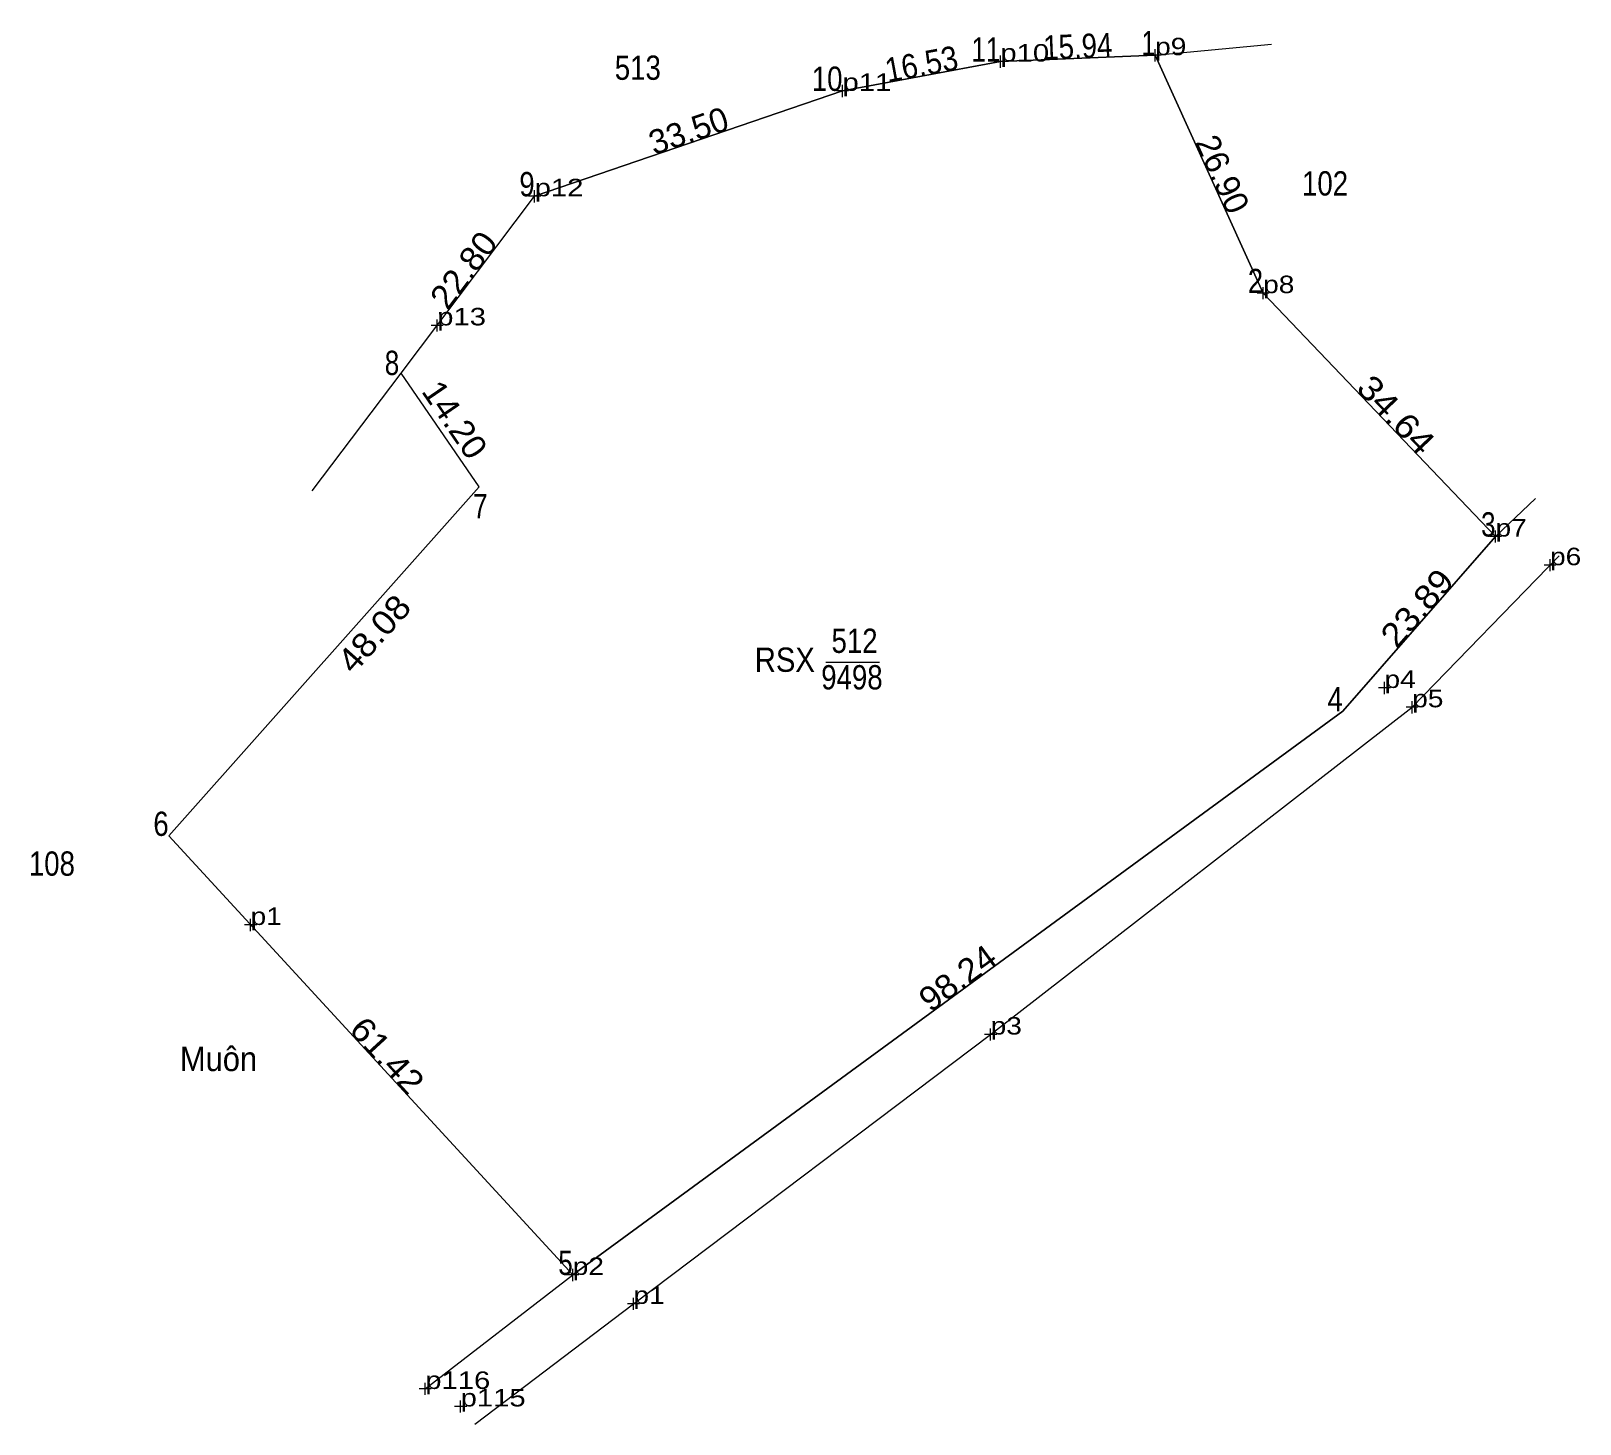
# Model space of a CAD drawing. Header units: metres. Extents: x 549822 to 550919, y 1848084 to 1848569.
# Drawn here: x 550474.8 to 550634.3, y 1848147.2 to 1848290.7 of the extents above; entities that cross this region are included whole.
import ezdxf
from ezdxf.enums import TextEntityAlignment as Align

# ---------------------------------------------------------------- set-up
doc = ezdxf.new("R2010")
doc.units = ezdxf.units.M
for name, color, linetype, lineweight in [('1', 7, 'Continuous', 13), ('10', 7, 'Continuous', 13), ('15', 7, 'Continuous', 13), ('63', 7, 'Continuous', 13), ('7', 7, 'Continuous', 13)]:
    doc.layers.add(name, color=color, linetype=linetype, lineweight=lineweight)
doc.layers.add('12', color=7, linetype='Continuous')

msp = doc.modelspace()

# ---------------------------------------------------------------- texts
at = {"layer": '1'}
for s, width, p in [('512', 0.85, (550559.62, 1848226.64)), ('RSX', 0.9, (550552.44, 1848224.69)), ('9498', 0.85, (550559.35, 1848222.88))]:
    msp.add_text(s, height=2.5, dxfattribs=dict(at, width=width)).set_placement(p, align=Align.CENTER)
at = {"layer": '10'}
for s, width, p in [('513', 0.85, (550537.31, 1848285.64)), ('102', 0.85, (550608.05, 1848273.73)), ('108', 0.85, (550477, 1848203.7)), ('Muôn', 0.95, (550494.15, 1848183.59))]:
    msp.add_text(s, height=2.5, dxfattribs=dict(at, width=width)).set_placement(p, align=Align.CENTER)
at = {"layer": '12'}
for s, width, p in [('p9', 1.2, (550590.56, 1848288.17)), ('p10', 1.25, (550574.63, 1848287.52)), ('p11', 1.25, (550558.38, 1848284.5)), ('p12', 1.25, (550526.69, 1848273.65)), ('p8', 1.2, (550601.68, 1848263.68)), ('p13', 1.25, (550516.66, 1848260.36)), ('p7', 1.2, (550625.6, 1848238.62)), ('p6', 1.2, (550631.21, 1848235.67)), ('p4', 1.2, (550614.17, 1848223.03)), ('p5', 1.2, (550617.02, 1848221.04)), ('p1', 1.2, (550497.45, 1848198.63)), ('p3', 1.2, (550573.63, 1848187.35)), ('p2', 1.2, (550530.61, 1848162.6)), ('p1', 1.2, (550536.86, 1848159.62)), ('p116', 1.25, (550515.43, 1848150.86)), ('p115', 1.25, (550519.07, 1848149.06))]:
    msp.add_text(s, height=1.8, dxfattribs=dict(at, width=width)).set_placement(p)
at = {"layer": '63'}
for s, width, p in [(' 11', 0.8, (550574.63, 1848287.52)), (' 1', 0.75, (550590.56, 1848288.17)), (' 10', 0.85, (550558.38, 1848284.5)), (' 9', 0.85, (550526.69, 1848273.65)), (' 2', 0.85, (550601.68, 1848263.68)), (' 8', 0.8, (550512.75, 1848255.25)), (' 7', 0.8, (550521.84, 1848240.51)), (' 3', 0.8, (550625.6, 1848238.62)), (' 4', 0.85, (550609.88, 1848220.63)), (' 6', 0.85, (550489.02, 1848207.8)), (' 5', 0.8, (550530.61, 1848162.6))]:
    msp.add_text(s, height=2.5, dxfattribs=dict(at, width=width)).set_placement(p, align=Align.RIGHT)
for s, rotation, width, p in [('15.94', 2.337, 0.85, (550582.649, 1848287.85)), ('16.53', 10.528, 0.9, (550566.732, 1848286.044)), ('22.80', 52.949, 1.05, (550520.383, 1848265.307)), ('34.64', 313.667, 1.15, (550614.458, 1848250.293)), ('14.20', 304.384, 1.05, (550517.441, 1848249.951)), ('23.89', 48.852, 1.1, (550618.465, 1848230.442)), ('48.08', 48.356, 1.1, (550511.101, 1848227.789)), ('98.24', 36.206, 1.05, (550570.977, 1848192.154)), ('61.42', 312.618, 1.1, (550510.583, 1848184.346))]:
    msp.add_text(s, height=2.5, rotation=rotation, dxfattribs=dict(at, width=width)).set_placement(p, align=Align.CENTER)
for s, rotation, p in [('33.50', 18.9, (550542.94, 1848279.215)), ('26.90', 294.421, (550596.354, 1848275.412))]:
    msp.add_text(s, height=2.5, rotation=rotation, dxfattribs=at).set_placement(p, align=Align.CENTER)

# ---------------------------------------------------------------- linework, layer by layer
at = {"layer": '1'}
msp.add_lwpolyline([(550590.56, 1848288.17), (550601.68, 1848263.68), (550625.6, 1848238.62), (550609.88, 1848220.63), (550530.61, 1848162.6), (550489.02, 1848207.8), (550520.97, 1848243.73), (550512.95, 1848255.45), (550526.69, 1848273.65), (550558.38, 1848284.5), (550574.63, 1848287.52)], close=True, dxfattribs=at)
at = {"layer": '10'}
msp.add_line((550489.02, 1848207.8), (550530.61, 1848162.6), dxfattribs=at)
for points in [[(550530.61, 1848162.6), (550609.88, 1848220.63), (550625.6, 1848238.62), (550601.68, 1848263.68), (550590.56, 1848288.17), (550574.63, 1848287.52), (550558.38, 1848284.5), (550526.69, 1848273.65)], [(550503.8, 1848243.33), (550512.95, 1848255.45), (550526.69, 1848273.65)], [(550536.86, 1848159.62), (550573.63, 1848187.35), (550617.02, 1848221.04), (550632.15, 1848236.64)]]:
    msp.add_lwpolyline(points, dxfattribs=at)
at = {"layer": '15'}
for p, q in [((550590.56, 1848288.17), (550602.54, 1848289.3)), ((550520.97, 1848243.73), (550512.95, 1848255.45)), ((550520.97, 1848243.73), (550489.02, 1848207.8)), ((550625.6, 1848238.62), (550629.71, 1848242.55)), ((550556.68, 1848225.68), (550562.18, 1848225.68)), ((550515.43, 1848150.86), (550530.61, 1848162.6)), ((550520.54, 1848147.25), (550536.86, 1848159.62))]:
    msp.add_line(p, q, dxfattribs=at)
at = {"layer": '7'}
for p, q in [((550590.56, 1848287.54), (550590.56, 1848288.79)), ((550575.25, 1848287.52), (550574, 1848287.52)), ((550574.63, 1848286.89), (550574.63, 1848288.14)), ((550591.19, 1848288.17), (550589.94, 1848288.17)), ((550559, 1848284.5), (550557.75, 1848284.5)), ((550558.37, 1848283.87), (550558.37, 1848285.12)), ((550526.69, 1848273.02), (550526.69, 1848274.27)), ((550527.32, 1848273.65), (550526.07, 1848273.65)), ((550602.3, 1848263.68), (550601.05, 1848263.68)), ((550601.68, 1848263.06), (550601.68, 1848264.31)), ((550517.28, 1848260.36), (550516.03, 1848260.36)), ((550516.66, 1848259.73), (550516.66, 1848260.98)), ((550625.59, 1848237.99), (550625.59, 1848239.24)), ((550626.22, 1848238.62), (550624.97, 1848238.62)), ((550631.21, 1848235.05), (550631.21, 1848236.3)), ((550631.84, 1848235.67), (550630.59, 1848235.67)), ((550614.8, 1848223.03), (550613.55, 1848223.03)), ((550614.17, 1848222.4), (550614.17, 1848223.65)), ((550617.02, 1848220.41), (550617.02, 1848221.66)), ((550617.64, 1848221.04), (550616.4, 1848221.04)), ((550497.45, 1848198), (550497.45, 1848199.25)), ((550498.08, 1848198.63), (550496.83, 1848198.63)), ((550573.63, 1848186.73), (550573.63, 1848187.97)), ((550574.26, 1848187.35), (550573.01, 1848187.35)), ((550531.23, 1848162.6), (550529.98, 1848162.6)), ((550530.61, 1848161.97), (550530.61, 1848163.22)), ((550537.48, 1848159.62), (550536.24, 1848159.62)), ((550536.86, 1848159), (550536.86, 1848160.24)), ((550515.43, 1848150.24), (550515.43, 1848151.49)), ((550516.05, 1848150.86), (550514.8, 1848150.86)), ((550519.07, 1848148.43), (550519.07, 1848149.68)), ((550519.7, 1848149.06), (550518.45, 1848149.06))]:
    msp.add_line(p, q, dxfattribs=at)

msp.set_redraw_order([(e.dxf.handle, doc.entitydb.next_handle()) for e in msp.query("TEXT MTEXT ATTDEF DIMENSION ARC_DIMENSION")])  # texts and dimensions are drawn at this point

doc.saveas('drawing.dxf')
